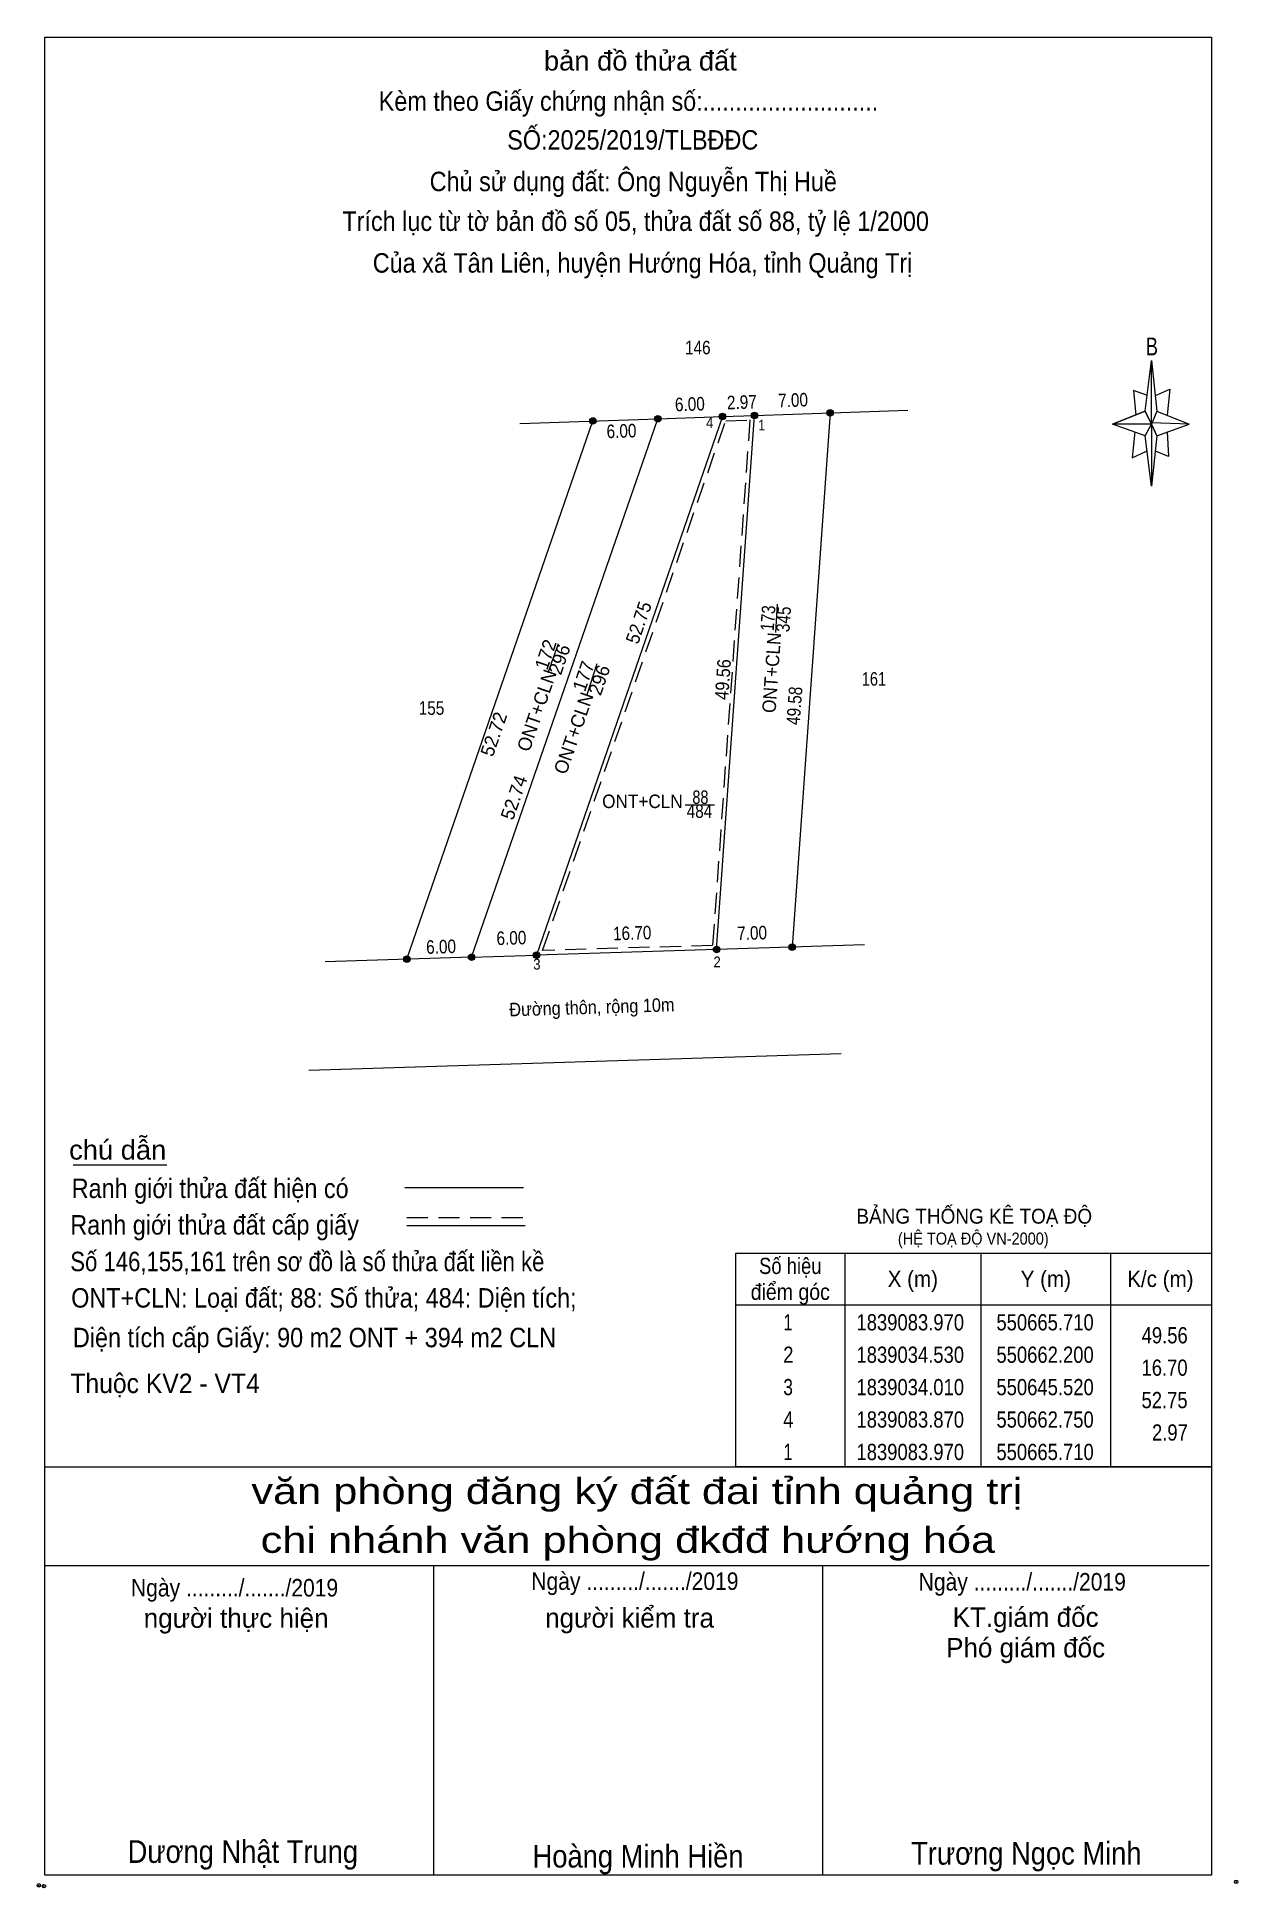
# Model space of a CAD drawing. Header units: metres. Extents: x 550329 to 551621, y 1838551 to 1839359.
# Drawn here: x 551042.4 to 551153.6, y 1839182.9 to 1839354.3 of the extents above; entities that cross this region are included whole.
import ezdxf
from ezdxf.enums import TextEntityAlignment as Align

# ---------------------------------------------------------------- set-up
doc = ezdxf.new("R2010")
doc.units = ezdxf.units.M
doc.header["$LTSCALE"] = 0.65
doc.header["$PDMODE"] = 32
doc.header["$PDSIZE"] = 0.325
doc.linetypes.add('DOTTED', pattern=[1.5, 0.3, -1.2])
doc.linetypes.add('MEDIUM_DASHED', pattern=[4.5, 3, -1.5])
for name, color, linetype, lineweight in [('1', 7, 'DOTTED', 13), ('17', 7, 'Continuous', 13), ('3', 7, 'Continuous', 13), ('5', 7, 'Continuous', 13), ('6', 7, 'Continuous', 13), ('63', 7, 'Continuous', 13)]:
    doc.layers.add(name, color=color, linetype=linetype, lineweight=lineweight)

msp = doc.modelspace()

# ---------------------------------------------------------------- texts
at = {"layer": '1'}
for s, height, width, p in [('BẢNG THỐNG KÊ TOẠ ĐỘ ', 1.38, 0.95, (551118.23, 1839244.44)), ('(HỆ TOẠ ĐỘ VN-2000)', 1.116, 0.9, (551122.07, 1839242.5))]:
    msp.add_text(s, height=height, dxfattribs=dict(at, width=width)).set_placement(p)
at = {"layer": '3'}
for s, height, width, p in [('146', 1.25, 0.85, (551103.545, 1839324.91)), ('4', 1, 0.9, (551104.65, 1839318.08)), ('1', 1, 0.85, (551109.465, 1839317.86)), ('161', 1.25, 0.8, (551119.85, 1839294.24)), ('155', 1.25, 0.85, (551078.895, 1839291.54)), ('ONT+CLN', 1.25, 0.95, (551098.42, 1839282.91)), ('88', 1.25, 0.8, (551103.79, 1839283.29)), ('484', 1.25, 0.85, (551103.7, 1839282)), ('3', 1, 0.9, (551088.65, 1839267.96)), ('2', 1, 0.9, (551105.335, 1839268.17)), ('Số hiệu', 1.5, 0.85, (551112.11, 1839239.78)), ('điểm góc', 1.5, 0.9, (551112.11, 1839237.38)), ('X (m)', 1.5, 0.95, (551123.455, 1839238.58)), ('Y (m)', 1.5, 0.95, (551135.765, 1839238.58)), ('K/c (m)', 1.5, 0.95, (551146.37, 1839238.58)), (' 1', 1.5, 0.75, (551111.69, 1839234.56)), ('1839083.970', 1.5, 0.85, (551123.215, 1839234.56)), ('550665.710', 1.5, 0.85, (551135.695, 1839234.56)), (' 2', 1.5, 0.85, (551111.69, 1839231.56)), ('1839034.530', 1.5, 0.85, (551123.215, 1839231.56)), ('550662.200', 1.5, 0.85, (551135.695, 1839231.56)), (' 3', 1.5, 0.8, (551111.685, 1839228.56)), ('1839034.010', 1.5, 0.85, (551123.215, 1839228.56)), ('550645.520', 1.5, 0.85, (551135.695, 1839228.56)), (' 4', 1.5, 0.85, (551111.685, 1839225.56)), ('1839083.870', 1.5, 0.85, (551123.215, 1839225.56)), ('550662.750', 1.5, 0.85, (551135.695, 1839225.56)), (' 1', 1.5, 0.75, (551111.69, 1839222.56)), ('1839083.970', 1.5, 0.85, (551123.215, 1839222.56)), ('550665.710', 1.5, 0.85, (551135.695, 1839222.56))]:
    msp.add_text(s, height=height, dxfattribs=dict(at, width=width)).set_placement(p, align=Align.CENTER)
for s, rotation, width, p in [('7.00', 1.956, 0.85, (551112.3837, 1839320.0486)), ('6.00', 1.956, 0.85, (551102.8337, 1839319.6786)), ('2.97', 1.956, 0.85, (551107.6487, 1839319.8578)), ('6.00', 1.956, 0.85, (551096.5037, 1839317.1886)), ('52.75', 70.937, 0.95, (551098.6652, 1839299.8759)), ('173', 85.941, 0.85, (551110.6556, 1839300.4458)), ('345', 85.941, 0.85, (551112.1063, 1839300.3458)), ('ONT+CLN', 85.941, 0.95, (551111.0058, 1839295.3958)), ('49.58', 85.941, 0.85, (551113.1099, 1839292.3308)), ('6.00', 1.782, 0.85, (551086.3106, 1839270.2642)), ('16.70', 1.782, 0.85, (551097.4906, 1839270.7169)), ('7.00', 1.782, 0.85, (551108.5906, 1839270.7242)), ('6.00', 1.782, 0.85, (551079.8006, 1839269.4542)), ('Đường thôn, rộng 10m', 1.782, 0.9, (551093.7606, 1839263.8618))]:
    msp.add_text(s, height=1.25, rotation=rotation, dxfattribs=dict(at, width=width)).set_placement(p, align=Align.CENTER)
for s, rotation, p in [('172', 70.922, (551090.052, 1839296.9157)), ('296', 70.922, (551091.332, 1839296.4657)), ('ONT+CLN', 70.922, (551089.2333, 1839291.7407)), ('177', 70.922, (551093.555, 1839294.9157)), ('296', 70.922, (551095.012, 1839294.5557)), ('ONT+CLN', 70.922, (551092.6433, 1839289.6407)), ('52.72', 70.922, (551085.2525, 1839289.5457)), ('52.74', 70.933, (551087.1239, 1839283.6808))]:
    msp.add_text(s, height=1.25, rotation=rotation, dxfattribs=at).set_placement(p, align=Align.CENTER)
at = {"layer": '3', "width": 0.85}
for s, p in [('49.56', (551148.9, 1839233.36)), ('16.70', (551148.89, 1839230.36)), ('52.75', (551148.89, 1839227.36)), ('2.97', (551148.91, 1839224.36))]:
    msp.add_text(s, height=1.5, dxfattribs=at).set_placement(p, align=Align.RIGHT)
at = {"layer": '5'}
for s, height, width, p in [('bản đồ thửa đất', 1.8, 1.05, (551098.23, 1839351.18)), ('Kèm theo Giấy chứng nhận số:...........................', 1.8, 0.9, (551097.13, 1839347.45)), ('SỐ:2025/2019/TLBĐĐC', 1.8, 0.9, (551097.525, 1839343.86)), ('Chủ sử dụng đất: Ông Nguyễn Thị Huề', 1.8, 0.9, (551097.575, 1839340.01)), ('Trích lục từ tờ bản đồ số 05, thửa đất số 88, tỷ lệ 1/2000 ', 1.8, 0.9, (551098.095, 1839336.33)), ('Của xã Tân Liên, huyện Hướng Hóa, tỉnh Quảng Trị', 1.8, 0.9, (551098.435, 1839332.47)), ('B', 1.653, 0.75, (551145.59, 1839324.81)), ('văn phòng đăng ký đất đai tỉnh quảng trị', 2.4, 1.25, (551097.905, 1839218.49)), ('chi nhánh văn phòng đkđđ hướng hóa', 2.4, 1.25, (551097.075, 1839213.97)), ('Ngày ........./......./2019', 1.62, 0.9, (551060.665, 1839209.93)), ('Ngày ........./......./2019', 1.62, 0.9, (551097.725, 1839210.54)), ('Ngày ........./......./2019', 1.62, 0.9, (551133.585, 1839210.48)), ('Dương Nhật Trung', 2.1, 0.9, (551061.43, 1839185.27)), ('Hoàng Minh Hiền', 2.1, 0.9, (551098.015, 1839184.84)), ('Trương Ngọc Minh', 2.1, 0.9, (551133.96, 1839185.11))]:
    msp.add_text(s, height=height, dxfattribs=dict(at, width=width)).set_placement(p, align=Align.CENTER)
for s, p in [('người thực hiện', (551060.81, 1839207.03)), ('người kiểm tra', (551097.23, 1839207.05)), ('KT.giám đốc', (551133.895, 1839207.12)), ('Phó giám đốc', (551133.89, 1839204.29))]:
    msp.add_text(s, height=1.8, dxfattribs=at).set_placement(p, align=Align.CENTER)
at = {"layer": '6'}
for s, width, p in [('chú dẫn', 1.05, (551045.35, 1839250.37)), ('Ranh giới thửa đất hiện có ', 0.9, (551045.59, 1839246.81)), ('Ranh giới thửa đất cấp giấy', 0.9, (551045.46, 1839243.43)), ('Số 146,155,161 trên sơ đồ là số thửa đất liền kề', 0.85, (551045.46, 1839240.04)), ('ONT+CLN: Loại đất; 88: Số thửa; 484: Diện tích;', 0.9, (551045.54, 1839236.67)), ('Diện tích cấp Giấy: 90 m2 ONT + 394 m2 CLN', 0.9, (551045.7, 1839233)), ('Thuộc KV2 - VT4', 0.95, (551045.46, 1839228.76))]:
    msp.add_text(s, height=1.8, dxfattribs=dict(at, width=width)).set_placement(p)
at = {"layer": '63', "width": 0.9}
msp.add_text('49.56', height=1.25, rotation=85.939, dxfattribs=at).set_placement((551106.4914, 1839294.7708), align=Align.CENTER)

# ---------------------------------------------------------------- hatches: boundary and pattern name
at = {"layer": '3'}
for points in [[(551109.1, 1839319.25, 1), (551108.5, 1839319.25, 1)], [(551116.1, 1839319.49, 1), (551115.5, 1839319.49, 1)], [(551094.14, 1839318.74, 1), (551093.54, 1839318.74, 1)], [(551100.14, 1839318.95, 1), (551099.54, 1839318.95, 1)], [(551106.14, 1839319.15, 1), (551105.54, 1839319.15, 1)], [(551105.59, 1839269.81, 1), (551104.99, 1839269.81, 1)], [(551112.59, 1839270.03, 1), (551111.99, 1839270.03, 1)], [(551076.91, 1839268.92, 1), (551076.31, 1839268.92, 1)], [(551082.91, 1839269.1, 1), (551082.31, 1839269.1, 1)], [(551088.91, 1839269.29, 1), (551088.31, 1839269.29, 1)]]:
    msp.add_hatch(color=256, dxfattribs=at).paths.add_polyline_path(points)

# ---------------------------------------------------------------- linework, layer by layer
at = {"layer": '17'}
msp.add_line((551045.72, 1839249.87), (551054.41, 1839249.87), dxfattribs=at)
at = {"layer": '3'}
for p, q in [((551108.8, 1839319.25), (551122.99, 1839319.74)), ((551076.61, 1839268.92), (551093.84, 1839318.74)), ((551082.61, 1839269.1), (551099.84, 1839318.95)), ((551087.08, 1839318.51), (551099.84, 1839318.95)), ((551105.29, 1839269.81), (551108.8, 1839319.25)), ((551105.84, 1839319.15), (551108.8, 1839319.25)), ((551115.8, 1839319.49), (551112.29, 1839270.03)), ((551110.9, 1839301.77), (551110.75, 1839299.15)), ((551090.61, 1839298.1), (551089.66, 1839295.44)), ((551094.2, 1839296.27), (551093.28, 1839293.39)), ((551102.38, 1839283.2), (551105.1, 1839283.2)), ((551105.29, 1839269.81), (551088.61, 1839269.29)), ((551118.97, 1839270.24), (551105.29, 1839269.81)), ((551082.61, 1839269.1), (551069.06, 1839268.68)), ((551082.61, 1839269.1), (551088.61, 1839269.29)), ((551116.83, 1839260.16), (551067.55, 1839258.63)), ((551117.15, 1839241.72), (551117.15, 1839221.92)), ((551129.75, 1839241.72), (551129.75, 1839221.92)), ((551141.75, 1839241.72), (551141.75, 1839221.92)), ((551107.07, 1839236.92), (551151.11, 1839236.92))]:
    msp.add_line(p, q, dxfattribs=at)
msp.add_lwpolyline([(551099.84, 1839318.95), (551105.84, 1839319.15), (551088.61, 1839269.29)], dxfattribs=at)
at = {"layer": '3', "linetype": 'MEDIUM_DASHED'}
msp.add_lwpolyline([(551108.37, 1839318.84), (551104.92, 1839270.2), (551089.18, 1839269.71), (551106.13, 1839318.76)], close=True, dxfattribs=at)
at = {"layer": '3'}
msp.add_lwpolyline([(551107.07, 1839241.72), (551151.11, 1839241.72), (551151.11, 1839221.92), (551107.07, 1839221.92)], close=True, dxfattribs=at)
for centre in [(551108.8, 1839319.25), (551115.8, 1839319.49), (551093.84, 1839318.74), (551099.84, 1839318.95), (551105.84, 1839319.15), (551105.29, 1839269.81), (551112.29, 1839270.03), (551076.61, 1839268.92), (551082.61, 1839269.1), (551088.61, 1839269.29)]:
    msp.add_circle(centre, 0.3, dxfattribs=at)
at = {"layer": '5'}
for p, q in [((551144.95, 1839319.65), (551145.55, 1839324.33)), ((551146.03, 1839319.65), (551149.03, 1839318.45)), ((551144.95, 1839317.37), (551141.95, 1839318.45)), ((551146.03, 1839317.37), (551145.55, 1839312.69)), ((551146.99, 1839317.73), (551147.11, 1839315.45)), ((551147.11, 1839315.45), (551145.91, 1839315.93)), ((551043.11, 1839221.92), (551151.11, 1839221.92)), ((551043.11, 1839212.8), (551150.87, 1839212.8)), ((551043.11, 1839212.8), (551150.87, 1839212.8)), ((551043.11, 1839212.8), (551150.87, 1839212.8)), ((551079.11, 1839184.12), (551079.11, 1839212.8)), ((551115.11, 1839184.12), (551115.11, 1839212.8))]:
    msp.add_line(p, q, dxfattribs=at)
for points in [[(551043.11, 1839354.28), (551151.11, 1839354.28), (551151.11, 1839184.12), (551043.11, 1839184.12)], [(551145.55, 1839324.33), (551146.03, 1839319.65), (551145.55, 1839318.45)], [(551145.55, 1839318.45), (551141.95, 1839318.45), (551144.95, 1839319.65), (551146.03, 1839317.37), (551149.03, 1839318.45), (551145.55, 1839318.57)], [(551145.55, 1839318.45), (551145.55, 1839312.69), (551144.95, 1839317.37)]]:
    msp.add_lwpolyline(points, close=True, dxfattribs=at)
for points in [[(551145.19, 1839321.09), (551143.87, 1839321.57), (551144.11, 1839319.29)], [(551145.91, 1839321.09), (551147.23, 1839321.69), (551146.99, 1839319.29)], [(551145.55, 1839318.45), (551144.95, 1839319.65), (551141.95, 1839318.45)], [(551145.55, 1839318.45), (551146.03, 1839317.37), (551149.03, 1839318.45)], [(551143.99, 1839317.73), (551143.75, 1839315.33), (551145.07, 1839315.93)], [(551151.11, 1839184.12), (551043.11, 1839184.12), (551043.11, 1839212.8)]]:
    msp.add_lwpolyline(points, dxfattribs=at)
for p in [(551042.54, 1839183.19), (551043.02, 1839183.11)]:
    msp.add_point(p, dxfattribs=at)
at = {"layer": '6'}
for p, q in [((551076.44, 1839247.79), (551087.41, 1839247.79)), ((551076.61, 1839244.27), (551087.58, 1839244.27))]:
    msp.add_line(p, q, dxfattribs=at)
at = {"layer": '6', "linetype": 'MEDIUM_DASHED'}
msp.add_line((551076.61, 1839245.01), (551087.65, 1839245.01), dxfattribs=at)
at = {"layer": '6'}
msp.add_point((551153.39, 1839183.52), dxfattribs=at)

msp.set_redraw_order([(e.dxf.handle, doc.entitydb.next_handle()) for e in msp.query("TEXT MTEXT ATTDEF DIMENSION ARC_DIMENSION")])  # texts and dimensions are drawn at this point

doc.saveas('drawing.dxf')
